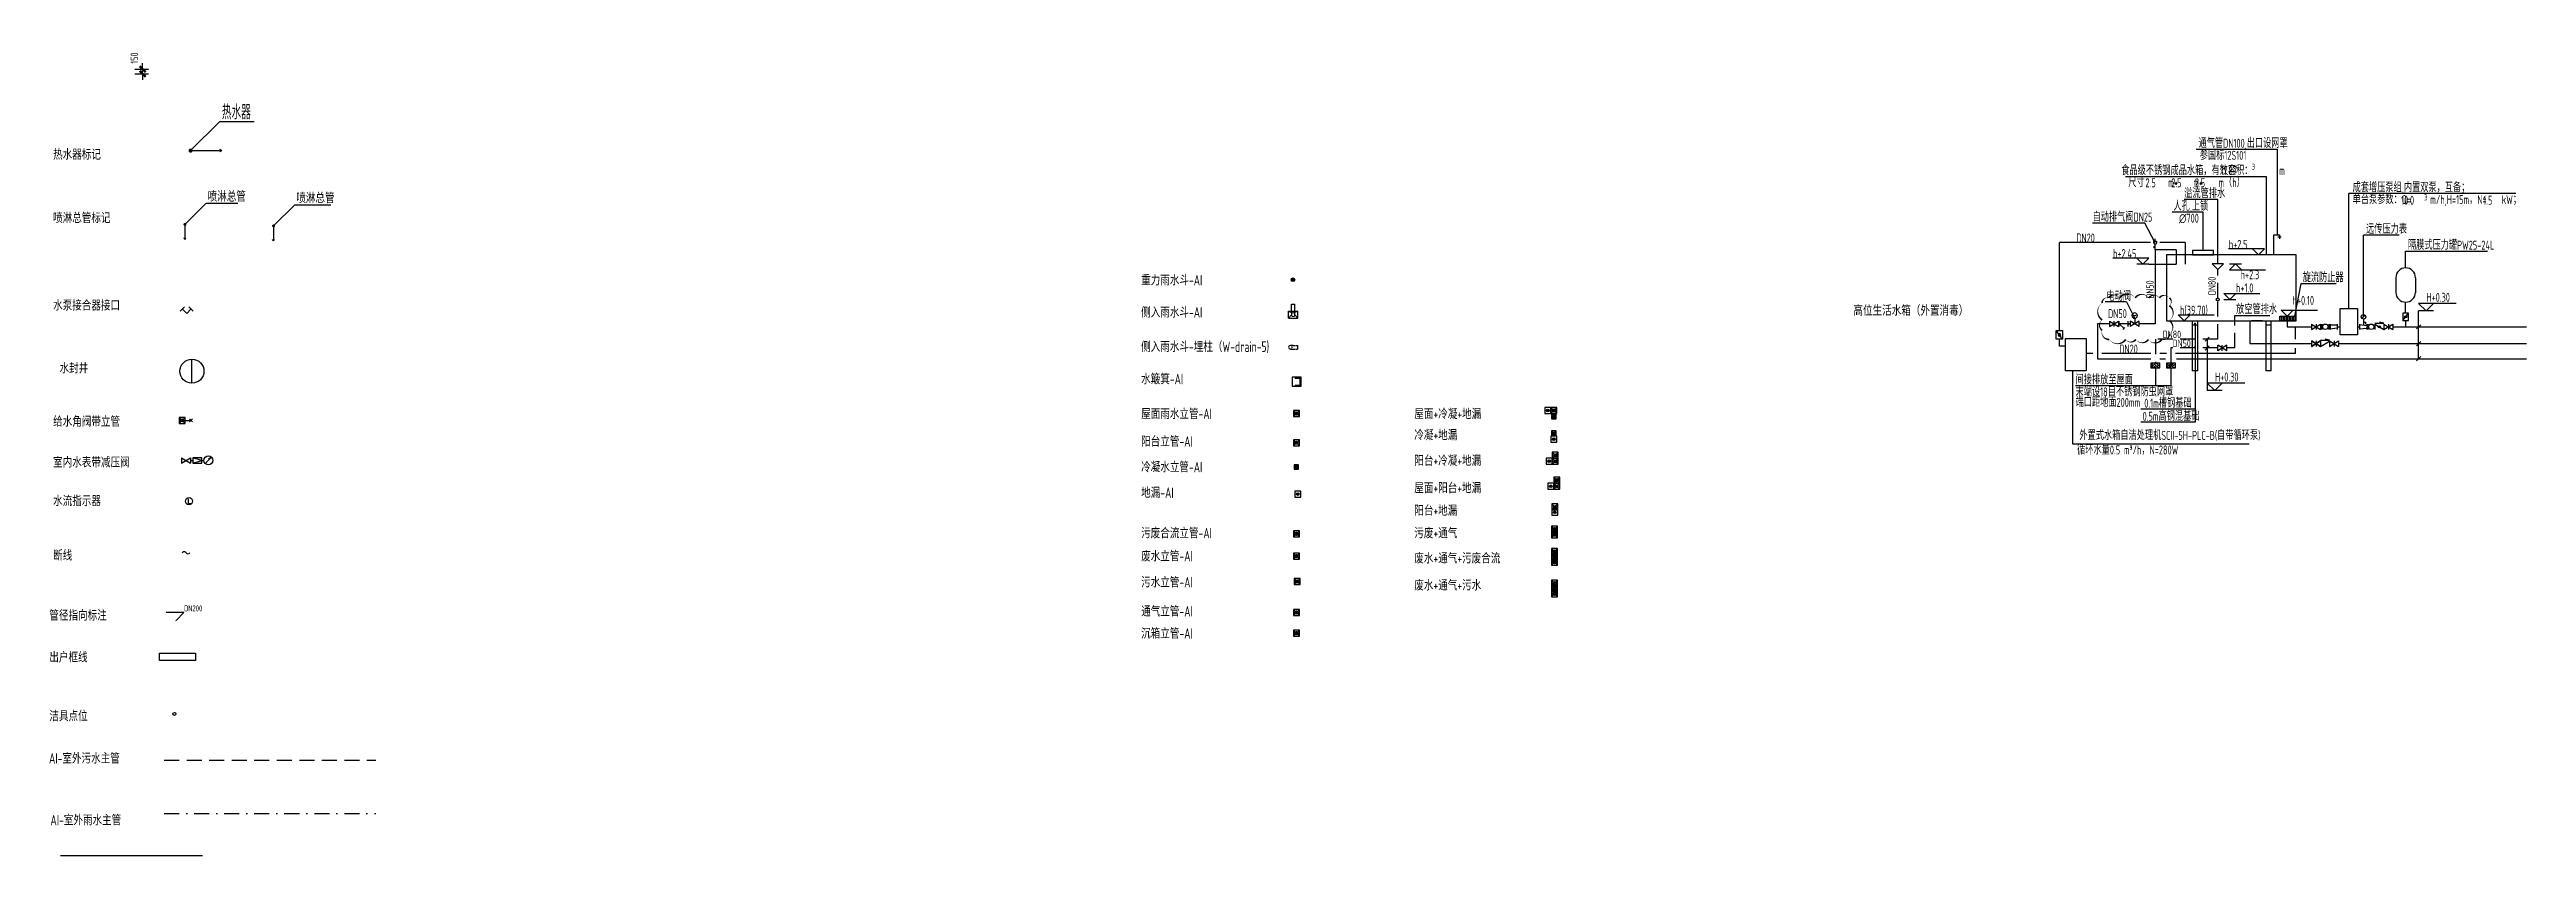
# Model space of a CAD drawing. Extents: x -84241 to 2571207, y -257021 to 1687411.
# Drawn here: x 67818 to 150297, y -115756 to -88920 of the extents above; entities that cross this region are included whole.
import ezdxf
from ezdxf import colors
from ezdxf.entities.mleader import LeaderData, LeaderLine
from ezdxf.enums import TextEntityAlignment as Align
from ezdxf.math import Vec2, Vec3

# ---------------------------------------------------------------- set-up
doc = ezdxf.new("R2010")
doc.units = 0
doc.header["$LTSCALE"] = 1000
for name, pattern in [('DASH', [0.35, 0.25, -0.1]), ('DASHDOT', [1, 0.5, -0.25, 0, -0.25]), ('DASHED', [0.75, 0.5, -0.25])]:
    doc.linetypes.add(name, pattern=pattern)
doc.layers.get('0').update_dxf_attribs({"linetype": 'CONTINUOUS'})
doc.layers.get('Defpoints').update_dxf_attribs({"linetype": 'CONTINUOUS'})
for name, color, linetype in [('AI-出户框线', 2, 'CONTINUOUS'), ('AI-室外污水主管', 4, 'DASHED'), ('AI-室外雨水主管', 6, 'DASHDOT'), ('W-DRAI-DOME-PIPE', 4, 'DASHED'), ('W-DRAI-EQPM', 50, 'CONTINUOUS'), ('W-DRAI-NOTE', 50, 'CONTINUOUS'), ('W-FRPT-HYDT-EQPM', 60, 'CONTINUOUS'), ('W-FRPT-HYDT-PIPE-AI', 1, 'CONTINUOUS'), ('W-FRPT-NOTE', 60, 'CONTINUOUS'), ('W-NOTE', 40, 'CONTINUOUS'), ('W-RAIN-EQPM', 60, 'CONTINUOUS'), ('W-RAIN-NOTE', 60, 'CONTINUOUS'), ('W-WSUP-COOL-PIPE', 3, 'CONTINUOUS'), ('W-WSUP-DIMS', 41, 'CONTINUOUS'), ('W-WSUP-EQPM', 40, 'CONTINUOUS'), ('W-WSUP-NOTE', 40, 'CONTINUOUS')]:
    doc.layers.add(name, color=color, linetype=linetype)
doc.layers.add('W-辅助', color=253, linetype='CONTINUOUS', plot=False)
doc.layers.add('W-辅助-管径', color=40, linetype='CONTINUOUS', plot=False)
doc.styles.add('TH-STYLE1', font='STFANGSO.TTF', dxfattribs={"width": 0.8})
doc.styles.add('TH-STYLE3', font='tssdeng.shx', dxfattribs={"width": 0.7, "bigfont": 'tssdchn.shx'})
doc.dimstyles.new('TH-DIM100-W', dxfattribs={"dimscale": 100, "dimtxt": 2.5, "dimasz": 2, "dimexe": 2, "dimexo": 3, "dimgap": 1.5, "dimtad": 1, "dimdec": 0, "dimdsep": 46, "dimtxsty": 'TH-STYLE3', "dimblk1": 'ARCHTICK', "dimblk2": 'ARCHTICK', "dimsah": 1, "dimcen": -6, "dimclrd": 256, "dimclre": 256, "dimclrt": 256, "dimazin": 0, "dimtfac": 1, "dimtdec": 0, "dimtix": 1, "dimtmove": 2, "dimatfit": 0, "dimfxl": 2, "dimtolj": 1, "dimtzin": 0, "dimlwd": -1, "dimlwe": -1, "dimarcsym": 0})

msp = doc.modelspace()

# ---------------------------------------------------------------- texts
at = {"layer": 'AI-室外污水主管', "style": 'TH-STYLE3', "width": 0.7}
msp.add_text('AI-室外污水主管', height=350, dxfattribs=at).set_placement((67801.7523, -112696.4839))
at = {"layer": 'AI-室外雨水主管', "style": 'TH-STYLE3', "width": 0.7}
msp.add_text('AI-室外雨水主管', height=350, dxfattribs=at).set_placement((67848.5208, -114752.8854))
at = {"layer": 'W-NOTE', "style": 'TH-STYLE3', "width": 0.7}
for s, p in [('热水器标记', (67937.6185, -92588.4245)), ('喷淋总管标记', (67937.6185, -94700.7881)), ('重力雨水斗-AI', (104167.7946, -96775.0753)), ('水泵接合器接口', (67937.6185, -97611.5151)), ('侧入雨水斗-AI', (104167.7946, -97845.7855)), ('高位生活水箱（外置消毒）', (127887.4303, -97784.1532)), ('侧入雨水斗-埋柱（W-drain-5)', (104167.7946, -98990.0264)), ('水封井', (68150.5133, -99705.118)), ('水簸箕-AI', (104167.7946, -100066.2705)), ('给水角阀带立管', (67937.6185, -101481.9096)), ('屋面雨水立管-AI', (104167.7946, -101225.4766)), ('屋面+冷凝+地漏', (113262.7307, -101227.7645)), ('阳台立管-AI', (104167.7946, -102144.3629)), ('冷凝+地漏', (113262.7307, -101930.513)), ('室内水表带减压阀', (67937.6185, -102837.9467)), ('冷凝水立管-AI', (104167.7946, -102998.1923)), ('阳台+冷凝+地漏', (113262.7307, -102783.0264)), ('水流指示器', (67937.6185, -104124.1013)), ('地漏-AI', (104167.7946, -103851.6965)), ('屋面+阳台+地漏', (113262.7307, -103693.1425)), ('阳台+地漏', (113262.7307, -104446.6056)), ('断线', (67937.6185, -105936.7963)), ('污废合流立管-AI', (104167.7946, -105196.8073)), ('污废+通气', (113262.7307, -105196.8073)), ('废水立管-AI', (104167.7946, -105965.4403)), ('废水+通气+污废合流', (113262.7307, -106033.9684)), ('污水立管-AI', (104167.7946, -106832.7035)), ('废水+通气+污水', (113262.7307, -106933.806)), ('管径指向标注', (67812.3447, -107934.8231)), ('通气立管-AI', (104167.7946, -107800.9787)), ('沉箱立管-AI', (104167.7946, -108537.2452)), ('出户框线', (67812.3447, -109331.0346)), ('洁具点位', (67812.3447, -111285.7965))]:
    msp.add_text(s, height=350, dxfattribs=at).set_placement(p)

# ---------------------------------------------------------------- blocks, each defined once
blk = doc.blocks.new('_ArchTick')
at = {"color": 0, "linetype": 'ByBlock', "const_width": 0.4}
blk.add_lwpolyline([(-0.5, -0.5), (0.5, 0.5)], dxfattribs=at)
blk = doc.blocks.new('*D433')
at = {"layer": 'Defpoints', "color": 0, "transparency": 16777216}
for p in [(70354, -89574), (70354, -89724), (70919, -89574)]:
    blk.add_point(p, dxfattribs=at)
at = {"layer": 'W-RAIN-NOTE', "transparency": 16777216}
for p, q in [((70654, -89574), (71119, -89574)), ((70654, -89724), (71119, -89724)), ((70919, -89574), (70919, -89374)), ((70919, -89724), (70919, -89574)), ((70919, -89724), (70919, -89924))]:
    blk.add_line(p, q, dxfattribs=at)
at = {"layer": 'W-RAIN-NOTE', "transparency": 16777216, "xscale": 200, "yscale": 200, "zscale": 200}
for p, rotation in [((70919, -89574), 270), ((70919, -89724), 90)]:
    blk.add_blockref('_ArchTick', p, dxfattribs=dict(at, rotation=rotation))
at = {"layer": 'W-RAIN-NOTE', "transparency": 16777216, "insert": (70644, -89204), "char_height": 250, "attachment_point": 5, "rotation": 90, "style": 'TH-STYLE3'}
blk.add_mtext('\\A1;150', dxfattribs=at)
blk = doc.blocks.new('*U559')
at = {"layer": 'W-辅助'}
h = blk.add_hatch(color=256, dxfattribs=at)
h.dxf.hatch_style = 1
h.paths.add_polyline_path([(-2172, -672), (-2207, -707), (-2207, -757, 0.414214), (-2157, -707, 0.198912)], flags=17)
h.paths.add_polyline_path([(-2172, -672, 0.668179), (-2257, -707, 1), (-2157, -707, 0.198912)])
h = blk.add_hatch(color=256, dxfattribs=at)
h.dxf.hatch_style = 1
h.paths.add_polyline_path([(-2172, -672), (-2207, -707), (-2207, -757, 0.414214), (-2157, -707, 0.198912)])
h = blk.add_hatch(color=256, dxfattribs=at)
h.dxf.hatch_style = 1
h.paths.add_polyline_path([(778, -722), (743, -757), (743, -807, 0.414214), (793, -757, 0.198912)], flags=17)
h.paths.add_polyline_path([(778, -722, 0.668179), (693, -757, 1), (793, -757, 0.198912)])
h = blk.add_hatch(color=256, dxfattribs=at)
h.dxf.hatch_style = 1
h.paths.add_polyline_path([(778, -722), (743, -757), (743, -807, 0.414214), (793, -757, 0.198912)])
for p, q in [((-1500, 0), (-2207, -707)), ((-1500, 0), (-450, 0)), ((-2207, -707), (-2207, -1207)), ((1450, -50), (743, -757)), ((743, -757), (743, -1257)), ((1450, -50), (2650, -50)), ((-2207, -1207), (-2237, -1155)), ((-2207, -1207), (-2177, -1155)), ((743, -1257), (713, -1205)), ((743, -1257), (773, -1205))]:
    blk.add_line(p, q, dxfattribs=at)
at = {"layer": 'W-辅助', "style": 'TH-STYLE3', "width": 0.7}
for p in [(-1450, 50), (1500, 0)]:
    blk.add_text('喷淋总管', height=350, dxfattribs=at).set_placement(p)
blk = doc.blocks.new('水泵接合器接口')
for p, q in [((-71, 212), (-212, 71)), ((0, 0), (-141, 141)), ((0, 0), (141, 141)), ((71, 212), (212, 71))]:
    blk.add_line(p, q)
blk = doc.blocks.new('水流指示器')
for p, q in [((-29, 82), (-29, -78)), ((-29, -78), (67, -78))]:
    blk.add_line(p, q)
blk.add_circle((0, 0), 120)
blk = doc.blocks.new('*U387')
at = {"layer": 'W-WSUP-COOL-PIPE'}
blk.add_line((0, 0), (250, 0), dxfattribs=at)
at = {"layer": 'W-WSUP-EQPM'}
for p, q in [((303, -53), (197, 53)), ((303, 53), (197, -53))]:
    blk.add_line(p, q, dxfattribs=at)
blk = doc.blocks.new('*U408')
blk.add_circle((0, 0), 50)
at = {"layer": 'Defpoints', "color": 8}
for p, q in [((-100, 100), (100, -100)), ((100, 100), (-100, -100))]:
    blk.add_line(p, q, dxfattribs=at)
blk.add_lwpolyline([(-100, -100), (100, -100), (100, 100), (-100, 100)], close=True, dxfattribs=at)
for centre in [(-80, 80), (-80, -80)]:
    blk.add_circle(centre, 3.43, dxfattribs=at)
blk = doc.blocks.new('给水角阀带立管')
at = {"layer": 'W-WSUP-EQPM'}
for name, p in [('*U408', (0, 0)), ('*U387', (50, 0))]:
    blk.add_blockref(name, p, dxfattribs=at)
blk = doc.blocks.new('*U571')
at = {"layer": 'W-辅助'}
h = blk.add_hatch(color=256, dxfattribs=at)
h.dxf.hatch_style = 1
h.paths.add_polyline_path([(-2157, -707, 0.198912), (-2172, -672), (-2207, -707), (-2207, -757, 0.414214)], flags=17)
h.paths.add_polyline_path([(-2257, -707, 1), (-2157, -707, 1)])
h = blk.add_hatch(color=256, dxfattribs=at)
h.dxf.hatch_style = 1
h.paths.add_polyline_path([(-2157, -707, 0.198912), (-2172, -672), (-2207, -707), (-2207, -757, 0.414214)])
for p, q in [((-1500, 0), (-2207, -707)), ((-1500, 0), (-672, 0)), ((-2207, -707), (-1450, -707)), ((-1450, -707), (-1502, -677)), ((-1450, -707), (-1502, -737))]:
    blk.add_line(p, q, dxfattribs=at)
at = {"layer": 'W-辅助', "style": 'TH-STYLE3', "width": 0.7}
blk.add_text('热水器', height=350, dxfattribs=at).set_placement((-1450, 50))
blk = doc.blocks.new('断线')
for centre, start, end in [((-31, -21), 34.253, 147.6552), ((31, 21), 214.253, 327.6552)]:
    blk.add_arc(centre, 38.1, start, end)
blk = doc.blocks.new('水封井')
at = {"layer": 'W-DRAI-EQPM'}
blk.add_circle((0, 0), 400, dxfattribs=at)
at = {"layer": 'W-DRAI-NOTE'}
blk.add_line((0, -400), (0, 400), dxfattribs=at)
blk = doc.blocks.new('*U583')
blk.add_circle((0, 0), 50)
at = {"layer": 'Defpoints', "color": 8}
for p, q in [((-100, 100), (100, -100)), ((100, 100), (-100, -100))]:
    blk.add_line(p, q, dxfattribs=at)
blk.add_lwpolyline([(-100, -100), (100, -100), (100, 100), (-100, 100)], close=True, dxfattribs=at)
for centre in [(-80, 80), (-80, -80)]:
    blk.add_circle(centre, 3.43, dxfattribs=at)
at = {"layer": 'W-辅助', "color": 1}
for radius in [55, 38.5]:
    blk.add_circle((0, 0), radius, dxfattribs=at)
blk = doc.blocks.new('*U584')
blk.add_circle((0, 0), 50)
at = {"layer": 'Defpoints', "color": 8}
for p, q in [((-100, 100), (100, -100)), ((100, 100), (-100, -100))]:
    blk.add_line(p, q, dxfattribs=at)
blk.add_lwpolyline([(-100, -100), (100, -100), (100, 100), (-100, 100)], close=True, dxfattribs=at)
for centre in [(-80, 80), (-80, -80)]:
    blk.add_circle(centre, 3.43, dxfattribs=at)
at = {"layer": 'W-辅助', "color": 1}
for p, q in [((-37.5, 0), (37.5, 0)), ((0, -37.5), (0, 37.5))]:
    blk.add_line(p, q, dxfattribs=at)
blk.add_circle((0, 0), 37.5, dxfattribs=at)
blk = doc.blocks.new('*U585')
blk.add_circle((0, 0), 50)
at = {"layer": 'Defpoints', "color": 8}
for p, q in [((75, -75), (-75, 75)), ((-75, -75), (75, 75))]:
    blk.add_line(p, q, dxfattribs=at)
blk.add_lwpolyline([(-75, -75), (75, -75), (75, 75), (-75, 75)], close=True, dxfattribs=at)
for centre in [(-55, 55), (-55, -55)]:
    blk.add_circle(centre, 3.43, dxfattribs=at)
at = {"layer": 'W-辅助', "color": 1}
for p, q in [((-25, 0), (25, 0)), ((18, -18), (-18, 18)), ((-18, -18), (18, 18)), ((0, -25), (0, 25))]:
    blk.add_line(p, q, dxfattribs=at)
blk.add_circle((0, 0), 25, dxfattribs=at)
blk = doc.blocks.new('*U592')
blk.add_circle((0, 0), 50)
at = {"layer": 'Defpoints', "color": 8}
for p, q in [((-100, 100), (100, -100)), ((100, 100), (-100, -100))]:
    blk.add_line(p, q, dxfattribs=at)
blk.add_lwpolyline([(-100, -100), (100, -100), (100, 100), (-100, 100)], close=True, dxfattribs=at)
for centre in [(-80, 80), (-80, -80)]:
    blk.add_circle(centre, 3.43, dxfattribs=at)
at = {"layer": 'W-辅助', "color": 4}
blk.add_circle((0, 0), 55, dxfattribs=at)
blk = doc.blocks.new('*U591')
blk.add_circle((0, 0), 50)
at = {"layer": 'Defpoints', "color": 8}
for p, q in [((-100, 100), (100, -100)), ((100, 100), (-100, -100))]:
    blk.add_line(p, q, dxfattribs=at)
blk.add_lwpolyline([(-100, -100), (100, -100), (100, 100), (-100, 100)], close=True, dxfattribs=at)
for centre in [(-80, 80), (-80, -80)]:
    blk.add_circle(centre, 3.43, dxfattribs=at)
at = {"layer": 'W-辅助', "color": 5}
blk.add_circle((0, 0), 55, dxfattribs=at)
blk = doc.blocks.new('*U594')
blk.add_circle((0, 0), 50)
at = {"layer": 'Defpoints', "color": 8}
for p, q in [((-100, 100), (100, -100)), ((100, 100), (-100, -100))]:
    blk.add_line(p, q, dxfattribs=at)
blk.add_lwpolyline([(-100, -100), (100, -100), (100, 100), (-100, 100)], close=True, dxfattribs=at)
for centre in [(-80, 80), (-80, -80)]:
    blk.add_circle(centre, 3.43, dxfattribs=at)
at = {"layer": 'W-辅助', "color": 6}
blk.add_circle((0, 0), 55, dxfattribs=at)
blk = doc.blocks.new('*U609')
at = {"layer": 'Defpoints', "color": 8}
blk.add_lwpolyline([(-100, -100), (100, -100), (100, 100), (-100, 100)], close=True, dxfattribs=at)
at = {"layer": 'W-辅助', "color": 1}
for p, q in [((-22, -39), (-22, 39)), ((0, -45), (0, 45)), ((22, -39), (22, 39))]:
    blk.add_line(p, q, dxfattribs=at)
blk.add_circle((0, 0), 45, dxfattribs=at)
blk = doc.blocks.new('*U601')
for p, q in [((-200, 0), (-200, -40)), ((-200, -260), (-200, -300))]:
    blk.add_line(p, q)
for points in [[(-300, 0), (-300, -300), (0, -300), (0, 0), (-300, 0)], [(-200, -260), (-40, -260), (-40, -40), (-200, -40)]]:
    blk.add_lwpolyline(points)
at = {"layer": 'W-辅助'}
for p, q in [((-200, 0), (-200, -40)), ((-200, -260), (-200, -300))]:
    blk.add_line(p, q, dxfattribs=at)
for points in [[(-300, 0), (-300, -300), (0, -300), (0, 0), (-300, 0)], [(-200, -260), (-40, -260), (-40, -40), (-200, -40)]]:
    blk.add_lwpolyline(points, dxfattribs=at)
blk = doc.blocks.new('重力雨水斗-AI')
for p, q in [((-60, 0), (60, 0)), ((-52, 30), (52, 30)), ((-30, 52), (-30, -52)), ((0, 60), (0, -60)), ((30, 52), (30, -52)), ((-52, -30), (52, -30))]:
    blk.add_line(p, q)
blk.add_circle((0, 0), 60)
at = {"layer": 'W-辅助'}
for p, q in [((-60, 0), (60, 0)), ((-52, 30), (52, 30)), ((-30, 52), (-30, -52)), ((0, 60), (0, -60)), ((30, 52), (30, -52)), ((-52, -30), (52, -30))]:
    blk.add_line(p, q, dxfattribs=at)
blk.add_circle((0, 0), 60, dxfattribs=at)
blk = doc.blocks.new('侧入雨水斗-AI')
for p, q in [((-160, 126), (160, 126)), ((-160, 126), (-60, 72)), ((-160, -114), (-160, 126)), ((-160, -114), (-60, 0)), ((-60, 351), (60, 351)), ((-60, 126), (-60, 351)), ((60, 126), (60, 351)), ((160, 126), (60, 72)), ((160, -114), (60, 0)), ((160, -114), (160, 126)), ((-160, -114), (160, -114))]:
    blk.add_line(p, q)
blk.add_lwpolyline([(-60, 126), (-60, 0, 1), (60, 0), (60, 126)], format="xyb")
for start, end in [(144.74604, 180), (71.71673, 112.28525), (0, 42.68069)]:
    blk.add_arc((0, 0), 60, start, end)
at = {"layer": 'W-辅助'}
for p, q in [((-160, 126), (160, 126)), ((-160, 126), (-60, 72)), ((-160, -114), (-160, 126)), ((-60, 351), (60, 351)), ((-60, 126), (-60, 351)), ((60, 126), (60, 351)), ((160, 126), (60, 72)), ((160, -114), (160, 126)), ((-160, -114), (-60, 0)), ((-160, -114), (160, -114)), ((160, -114), (60, 0))]:
    blk.add_line(p, q, dxfattribs=at)
blk.add_lwpolyline([(-60, 126), (-60, 0, 1), (60, 0), (60, 126)], format="xyb", dxfattribs=at)
for start, end in [(144.74604, 180), (71.71673, 112.28525), (0, 42.68069)]:
    blk.add_arc((0, 0), 60, start, end, dxfattribs=at)
blk = doc.blocks.new('侧入雨水斗-埋柱-AI')
at = {"linetype": 'DASH', "ltscale": 0.3}
for p, q in [((90, 60), (240, 60)), ((90, -60), (240, -60))]:
    blk.add_line(p, q, dxfattribs=at)
blk.add_line((240, 60), (240, -60))
blk.add_lwpolyline([(90, 60), (0, 60, 1), (0, -60), (90, -60)], format="xyb")
for start, end in [(54.74604, 90), (341.71673, 22.28525), (270, 312.68069)]:
    blk.add_arc((0, 0), 60, start, end)
at = {"layer": 'W-辅助', "linetype": 'DASH', "ltscale": 0.3}
for p, q in [((90, 60), (240, 60)), ((90, -60), (240, -60))]:
    blk.add_line(p, q, dxfattribs=at)
at = {"layer": 'W-辅助'}
blk.add_line((240, 60), (240, -60), dxfattribs=at)
blk.add_lwpolyline([(90, 60), (0, 60, 1), (0, -60), (90, -60)], format="xyb", dxfattribs=at)
for start, end in [(54.74604, 90), (341.71673, 22.28525), (270, 312.68069)]:
    blk.add_arc((0, 0), 60, start, end, dxfattribs=at)
blk = doc.blocks.new('*U588')
blk.add_circle((0, 0), 50)
at = {"layer": 'Defpoints', "color": 8}
for p, q in [((-100, 100), (100, -100)), ((100, 100), (-100, -100))]:
    blk.add_line(p, q, dxfattribs=at)
blk.add_lwpolyline([(-100, -100), (100, -100), (100, 100), (-100, 100)], close=True, dxfattribs=at)
for centre in [(-80, 80), (-80, -80)]:
    blk.add_circle(centre, 3.43, dxfattribs=at)
at = {"layer": 'W-辅助', "color": 1}
for p, q in [((-37.5, 0), (37.5, 0)), ((0, -37.5), (0, 37.5))]:
    blk.add_line(p, q, dxfattribs=at)
blk.add_circle((0, 0), 37.5, dxfattribs=at)
blk = doc.blocks.new('*U589')
blk.add_circle((0, 0), 50)
at = {"layer": 'Defpoints', "color": 8}
for p, q in [((-100, 100), (100, -100)), ((100, 100), (-100, -100))]:
    blk.add_line(p, q, dxfattribs=at)
blk.add_lwpolyline([(-100, -100), (100, -100), (100, 100), (-100, 100)], close=True, dxfattribs=at)
for centre in [(-80, 80), (-80, -80)]:
    blk.add_circle(centre, 3.43, dxfattribs=at)
at = {"layer": 'W-辅助', "color": 1}
for p, q in [((-25, 0), (25, 0)), ((18, -18), (-18, 18)), ((-18, -18), (18, 18)), ((0, -25), (0, 25))]:
    blk.add_line(p, q, dxfattribs=at)
blk.add_circle((0, 0), 25, dxfattribs=at)
blk = doc.blocks.new('*U608')
at = {"layer": 'Defpoints', "color": 8}
blk.add_lwpolyline([(-100, -100), (100, -100), (100, 100), (-100, 100)], close=True, dxfattribs=at)
at = {"layer": 'W-辅助', "color": 1}
for p, q in [((-22, -39), (-22, 39)), ((0, -45), (0, 45)), ((22, -39), (22, 39))]:
    blk.add_line(p, q, dxfattribs=at)
blk.add_circle((0, 0), 45, dxfattribs=at)
blk = doc.blocks.new('*U617')
for name, p in [('*U608', (100, 100)), ('*U588', (300, 300)), ('*U589', (300, 100))]:
    blk.add_blockref(name, p)
blk = doc.blocks.new('*U590')
blk.add_circle((0, 0), 50)
at = {"layer": 'Defpoints', "color": 8}
for p, q in [((-100, 100), (100, -100)), ((100, 100), (-100, -100))]:
    blk.add_line(p, q, dxfattribs=at)
blk.add_lwpolyline([(-100, -100), (100, -100), (100, 100), (-100, 100)], close=True, dxfattribs=at)
for centre in [(-80, 80), (-80, -80)]:
    blk.add_circle(centre, 3.43, dxfattribs=at)
at = {"layer": 'W-辅助', "color": 1}
for radius in [55, 38.5]:
    blk.add_circle((0, 0), radius, dxfattribs=at)
blk = doc.blocks.new('*U618')
for name, p in [('*U608', (100, 100)), ('*U590', (300, 300)), ('*U588', (300, 100))]:
    blk.add_blockref(name, p)
blk = doc.blocks.new('*U619')
for name, p in [('*U588', (100, 250)), ('*U608', (100, 70))]:
    blk.add_blockref(name, p)
blk = doc.blocks.new('*U595')
blk.add_circle((0, 0), 50)
at = {"layer": 'Defpoints', "color": 8}
for p, q in [((-100, 100), (100, -100)), ((100, 100), (-100, -100))]:
    blk.add_line(p, q, dxfattribs=at)
blk.add_lwpolyline([(-100, -100), (100, -100), (100, 100), (-100, 100)], close=True, dxfattribs=at)
for centre in [(-80, 80), (-80, -80)]:
    blk.add_circle(centre, 3.43, dxfattribs=at)
at = {"layer": 'W-辅助', "color": 5}
blk.add_circle((0, 0), 55, dxfattribs=at)
blk = doc.blocks.new('*U603')
blk.add_circle((0, 0), 50)
at = {"layer": 'Defpoints', "color": 8}
for p, q in [((-100, 100), (100, -100)), ((100, 100), (-100, -100))]:
    blk.add_line(p, q, dxfattribs=at)
blk.add_lwpolyline([(-100, -100), (100, -100), (100, 100), (-100, 100)], close=True, dxfattribs=at)
for centre in [(-80, 80), (-80, -80)]:
    blk.add_circle(centre, 3.43, dxfattribs=at)
at = {"layer": 'W-辅助', "color": 2}
blk.add_circle((0, 0), 55, dxfattribs=at)
blk = doc.blocks.new('*U620')
for name, p in [('*U603', (100, -100)), ('*U595', (100, -280))]:
    blk.add_blockref(name, p)
blk = doc.blocks.new('*U593')
blk.add_circle((0, 0), 50)
at = {"layer": 'Defpoints', "color": 8}
for p, q in [((-100, 100), (100, -100)), ((100, 100), (-100, -100))]:
    blk.add_line(p, q, dxfattribs=at)
blk.add_lwpolyline([(-100, -100), (100, -100), (100, 100), (-100, 100)], close=True, dxfattribs=at)
for centre in [(-80, 80), (-80, -80)]:
    blk.add_circle(centre, 3.43, dxfattribs=at)
at = {"layer": 'W-辅助', "color": 4}
blk.add_circle((0, 0), 55, dxfattribs=at)
blk = doc.blocks.new('*U621')
for name, p in [('*U593', (100, 460)), ('*U595', (100, 280)), ('*U603', (100, 100))]:
    blk.add_blockref(name, p)
blk = doc.blocks.new('*U586')
blk.add_circle((0, 0), 50)
at = {"layer": 'Defpoints', "color": 8}
for p, q in [((-100, 100), (100, -100)), ((100, 100), (-100, -100))]:
    blk.add_line(p, q, dxfattribs=at)
blk.add_lwpolyline([(-100, -100), (100, -100), (100, 100), (-100, 100)], close=True, dxfattribs=at)
for centre in [(-80, 80), (-80, -80)]:
    blk.add_circle(centre, 3.43, dxfattribs=at)
at = {"layer": 'W-辅助', "color": 1}
for radius in [55, 38.5]:
    blk.add_circle((0, 0), radius, dxfattribs=at)
blk = doc.blocks.new('*U587')
blk.add_circle((0, 0), 50)
at = {"layer": 'Defpoints', "color": 8}
for p, q in [((75, -75), (-75, 75)), ((-75, -75), (75, 75))]:
    blk.add_line(p, q, dxfattribs=at)
blk.add_lwpolyline([(-75, -75), (75, -75), (75, 75), (-75, 75)], close=True, dxfattribs=at)
for centre in [(-55, 55), (-55, -55)]:
    blk.add_circle(centre, 3.43, dxfattribs=at)
at = {"layer": 'W-辅助', "color": 1}
for p, q in [((-25, 0), (25, 0)), ((18, -18), (-18, 18)), ((-18, -18), (18, 18)), ((0, -25), (0, 25))]:
    blk.add_line(p, q, dxfattribs=at)
blk.add_circle((0, 0), 25, dxfattribs=at)
blk = doc.blocks.new('*U615')
for name, p in [('*U608', (100, -100)), ('*U586', (300, -100)), ('*U587', (300, -300))]:
    blk.add_blockref(name, p)
blk = doc.blocks.new('*U616')
for name, p in [('*U587', (180, 10)), ('*U608', (180, -190))]:
    blk.add_blockref(name, p)
blk = doc.blocks.new('*U611')
blk.add_circle((0, 0), 50)
at = {"layer": 'Defpoints', "color": 8}
for p, q in [((-100, 100), (100, -100)), ((100, 100), (-100, -100))]:
    blk.add_line(p, q, dxfattribs=at)
blk.add_lwpolyline([(-100, -100), (100, -100), (100, 100), (-100, 100)], close=True, dxfattribs=at)
for centre in [(-80, 80), (-80, -80)]:
    blk.add_circle(centre, 3.43, dxfattribs=at)
at = {"layer": 'W-辅助', "color": 50}
blk.add_circle((0, 0), 55, dxfattribs=at)
blk = doc.blocks.new('*U622')
for name, p in [('*U592', (100, -100)), ('*U591', (100, -280)), ('*U611', (100, -460))]:
    blk.add_blockref(name, p)
blk = doc.blocks.new('减压阀')
for p, q in [((300, 0), (0, 90)), ((0, -90), (300, 0))]:
    blk.add_line(p, q)
blk.add_lwpolyline([(300, 90), (0, 90), (0, -90), (300, -90)], close=True)
blk = doc.blocks.new('室内水表带减压阀')
at = {"layer": 'W-WSUP-COOL-PIPE'}
for p, q in [((300, 0), (375, 0)), ((675, 0), (750, 0))]:
    blk.add_line(p, q, dxfattribs=at)
at = {"layer": 'W-WSUP-EQPM'}
for p, q in [((0, 90), (0, -90)), ((0, 90), (300, -90)), ((0, -90), (300, 90)), ((300, 90), (300, -90)), ((1006, 106), (794, -106)), ((1006, 106), (897, 41))]:
    blk.add_line(p, q, dxfattribs=at)
blk.add_circle((900, 0), 150, dxfattribs=at)
blk.add_blockref('减压阀', (375, 0), dxfattribs=at)
blk = doc.blocks.new('蝶阀')
h = blk.add_hatch(color=256)
h.paths.add_polyline_path([(151, -19, 0.135933), (156, 0, 0.760667), (89, 19)])
h.paths.add_polyline_path([(89, 19, 0.135933), (84, 0, 0.760667), (151, -19)])
blk.add_line((0, 90), (240, -90))
blk.add_lwpolyline([(0, -90), (240, -90), (240, 90), (0, 90)], close=True)
blk.add_circle((120, 0), 36)
blk = doc.blocks.new('压力表')
for p, q in [((53, 328), (-53, 222)), ((53, 328), (-2, 295)), ((0, 200), (0, 0)), ((0, 100), (60, 100)), ((60, 100), (60, 30))]:
    blk.add_line(p, q)
blk.add_circle((0, 275), 75)
blk = doc.blocks.new('自动排气阀系统')
at = {"layer": 'W-WSUP-COOL-PIPE'}
for p, q in [((0, 563), (0, 732)), ((0, 0), (0, 373))]:
    blk.add_line(p, q, dxfattribs=at)
at = {"layer": 'W-WSUP-EQPM'}
for p, q in [((-100, 237), (-100, 137)), ((0, 187), (-100, 187)), ((-92, 456), (-92, 563)), ((-92, 563), (92, 563)), ((92, 563), (92, 456))]:
    blk.add_line(p, q, dxfattribs=at)
at = {"layer": 'W-WSUP-EQPM', "const_width": 33.8}
blk.add_lwpolyline([(-12, 175, -1), (12, 199, -1)], format="xyb", close=True, dxfattribs=at)
at = {"layer": 'W-WSUP-EQPM'}
blk.add_arc((0, 466), 92.5, 186.0401, 353.9599, dxfattribs=at)
blk = doc.blocks.new('闸阀')
for p, q in [((0, 90), (0, -90)), ((0, 90), (300, -90)), ((0, -90), (300, 90)), ((150, 90), (150, -90)), ((300, 90), (300, -90))]:
    blk.add_line(p, q)
blk = doc.blocks.new('*U628')
for p, q in [((0, 90), (0, -90)), ((0, 90), (300, -90)), ((0, -90), (300, 90)), ((150, 90), (150, -90)), ((300, 90), (300, -90)), ((336, 90), (336, -90)), ((576, 90), (576, -90)), ((612, 90), (612, -90)), ((612, 66), (852, 66)), ((852, 90), (852, -90)), ((612, -72), (852, -30))]:
    blk.add_line(p, q)
blk.add_circle((456, 0), 90)
blk = doc.blocks.new('电动阀')
for p, q in [((0, 90), (300, -90)), ((0, 90), (0, 90)), ((0, -90), (300, 90)), ((0, -90), (0, 90)), ((150, 180), (150, 0)), ((300, 90), (300, -90))]:
    blk.add_line(p, q)
blk.add_circle((150, 270), 90)
at = {"layer": 'Defpoints'}
blk.add_lwpolyline([(-1003, 860, 0, 60, -0.520567), (-672, 860, 0, 60, -0.520567), (-320, 860, 0, 60, -0.520567), (134, 860, 0, 60, -0.520567), (651, 860, 0, 60, -0.520567), (1022, 860, 0, 60, -0.520567), (1234, 691, 0, 60, -0.520567), (1234, 124, 0, 60, -0.520567), (1234, -216, 0, 60, -0.520567), (994, -523, 0, 60, -0.520567), (448, -523, 0, 60, -0.520567), (114, -523, 0, 60, -0.520567), (-307, -523, 0, 60, -0.520567), (-752, -523, 0, 60, -0.520567), (-1003, -345, 0, 60, -0.520567), (-1003, 106, 0, 60, -0.520567), (-1003, 602, 0, 60, -0.520567)], format="xyseb", close=True, dxfattribs=at)
at = {"xscale": 0.7199999999720604, "yscale": 0.7199999999720604, "zscale": 0.7199999999720604}
blk.add_blockref('断线', (150, 270), dxfattribs=at)
blk = doc.blocks.new('A$C42A67750')
at = {"layer": 'W-WSUP-EQPM'}
h = blk.add_hatch(dxfattribs=at)
h.set_pattern_fill('AR-HBONE', color=256, scale=0.3, style=0)
h.set_pattern_definition([(45, (-47726.838, -7129.88), (4e-15, 43.10523), [91.44, -30.48]), (135, (-47705.285, -7108.326), (4e-15, 43.10523), [91.44, -30.48])])
h.paths.add_polyline_path([(0, 79), (0, 0), (146, 0), (146, 79)])
h = blk.add_hatch(dxfattribs=at)
h.set_pattern_fill('AR-HBONE', color=256, style=0)
h.set_pattern_definition([(45, (-47726.84, -7129.88), (1e-14, 143.6841), [304.8, -101.6]), (135, (-47655, -7058.04), (1e-14, 143.6841), [304.8, -101.6])])
h.paths.add_polyline_path([(146, 79), (0, 79), (0, 0), (146, 0)])
blk.add_lwpolyline([(0, 79), (146, 79), (146, 0), (0, 0)], close=True, dxfattribs=at)
blk = doc.blocks.new('可曲绕橡胶接头')
for p, q in [((0, 90), (0, -90)), ((240, 90), (240, -90))]:
    blk.add_line(p, q)
blk.add_circle((120, 0), 90)
blk = doc.blocks.new('消声止回阀')
for p, q in [((0, 126), (300, 126)), ((0, 90), (0, -90)), ((0, 90), (300, -90)), ((300, 126), (150, 150)), ((300, 90), (300, -90))]:
    blk.add_line(p, q)
blk.add_circle((150, 0), 36)
blk = doc.blocks.new('屋顶增压设备出管阀门')
at = {"layer": 'W-WSUP-EQPM'}
for p, q in [((782198, -184256), (782198, -184436)), ((782198, -184274), (782438, -184304)), ((782198, -184418), (782438, -184388)), ((782438, -184256), (782438, -184436))]:
    blk.add_line(p, q, dxfattribs=at)
for name, p in [('可曲绕橡胶接头', (782468, -184346)), ('消声止回阀', (782708, -184346)), ('闸阀', (783008, -184346))]:
    blk.add_blockref(name, p, dxfattribs=at)
blk = doc.blocks.new('屋顶增压设备出管阀组')
at = {"layer": 'W-DRAI-DOME-PIPE'}
blk.add_blockref('屋顶增压设备出管阀门', (0, 0), dxfattribs=at)
blk = doc.blocks.new('*U631')
for p, q in [((-200, 200), (200, 200)), ((0, 0), (-200, 200)), ((-200, 0), (200, 0)), ((200, 200), (0, 0)), ((200, 200), (1000, 200))]:
    blk.add_line(p, q)
at = {"style": 'TH-STYLE1', "width": 0.7}
blk.add_attdef('标高', (280, 334), '', height=250, dxfattribs=at)
blk = doc.blocks.new('Y型过滤器')
for p, q in [((0, -90), (0, 90)), ((300, 0), (0, 0)), ((0, 0), (159, -159)), ((300, -90), (300, 90)), ((128, -189), (189, -128))]:
    blk.add_line(p, q)
blk = doc.blocks.new('止回阀')
for p, q in [((0, 126), (300, 126)), ((0, 90), (0, -90)), ((0, -90), (300, 90)), ((300, 126), (150, 150)), ((300, 90), (300, -90))]:
    blk.add_line(p, q)
blk = doc.blocks.new('标高符号')
for p, q in [((1250, 250), (0, 250)), ((250, 0), (0, 250)), ((500, 0), (0, 0)), ((250, 0), (500, 250))]:
    blk.add_line(p, q)
blk = doc.blocks.new('高位生活水箱（外置消毒）')
at = {"layer": 'W-DRAI-DOME-PIPE'}
for p, q in [((849, 2427), (849, 3378)), ((849, 1055), (849, 2377)), ((1418, 761), (1418, 1670)), ((849, 1055), (-1230, 1055)), ((-1230, 1055), (-1230, 258, 0)), ((-1230, 705), (-1230, 625)), ((849, 761), (-710, 761)), ((-710, 761), (-710, 258, 0)), ((1418, 761), (1149, 761))]:
    blk.add_line(p, q, dxfattribs=at)
at = {"layer": 'W-NOTE'}
for p, q in [((3463, 3861), (-859, 3861)), ((-859, 3861), (-859, 1670)), ((1034, 3563), (664, 3563)), ((664, 3563), (849, 3378)), ((1034, 3563), (849, 3378)), ((3463, 1670), (3463, 3861)), ((6779, 3102), (6779, 2593)), ((7430, 3102), (7430, 2593)), ((-859, 1670), (3463, 1670)), ((0, 1670), (0, 0)), ((181, 0), (181, 1670)), ((2151, 1670), (1971, 1670)), ((2332, 1670), (2151, 1670)), ((2444, 1670), (2444, 0)), ((2624, 0), (2624, 1670)), ((2963, 1820), (2963, 1670)), ((3013, 1820), (3013, 1670)), ((3063, 1820), (3063, 1670)), ((3113, 1820), (3113, 1670)), ((3163, 1820), (3163, 1670)), ((3213, 1820), (3213, 1670)), ((3263, 1820), (3263, 1670)), ((3313, 1820), (3313, 1670)), ((3363, 1820), (3363, 1670)), ((181, 1520), (0, 1520)), ((2624, 1520), (2444, 1520)), ((181, 0), (0, 0)), ((2624, 0, 0), (2444, 0, 0))]:
    blk.add_line(p, q, dxfattribs=at)
for points in [[(710, 4011), (10, 4011), (10, 3861), (710, 3861)], [(2913, 1820), (3412, 1820), (3412, 1670), (2913, 1670)]]:
    blk.add_lwpolyline(points, close=True, dxfattribs=at)
blk.add_circle((849, 2377), 50, dxfattribs=at)
for centre, start, end in [((7104, 3102), 0, 180), ((7104, 2612), 180, 0)]:
    blk.add_arc(centre, 326, start, end, dxfattribs=at)
at = {"layer": 'W-WSUP-COOL-PIPE'}
for p, q in [((-1387, 4273), (-4426, 4273)), ((-4426, 1341), (-4426, 4273)), ((-237, 4273), (-1087, 4273)), ((-237, 4273), (-237, 3552)), ((2716, 3861), (2716, 4532)), ((2716, 4532), (2903, 4532)), ((2903, 4532), (2903, 4391)), ((-542, 4032), (-1237, 4032)), ((-1237, 4032), (-1237, 1568)), ((-542, 4032), (-542, 3552)), ((1916, 1670), (1916, 905)), ((3163, 1670), (3163, 1466)), ((7104, 1918), (7104, 2287)), ((7104, 1678), (7104, 1466)), ((-4426, 825), (-4426, 1053)), ((-4228, 825), (-4426, 825)), ((-3161, 1568), (-3161, 405)), ((-2761, 1568), (-3161, 1568)), ((-2069, 1568), (-2325, 1568)), ((-2131, 1568), (-2069, 1568)), ((-1237, 1568), (-1769, 1568)), ((1916, 905), (3973, 905)), ((3163, 1466), (3973, 1466)), ((3431, 1055), (3431, 1466)), ((4825, 1466), (4925, 1466)), ((4873, 905), (11127, 905, 0)), ((5502, 1466), (5568, 1466)), ((6678, 1466), (6692, 1466)), ((6692, 1466), (11127, 1466, 0)), ((-3311, 576), (-3535, 576)), ((-3161, 405), (-1380, 405)), ((-1380, 576), (-3011, 576)), ((-860, 576), (-1080, 576)), ((-1080, 405), (-891, 405)), ((3431, 576), (-560, 576)), ((-528, 405, 0), (11127, 405, 0)), ((3431, 576), (3431, 755))]:
    blk.add_line(p, q, dxfattribs=at)
at = {"layer": 'W-WSUP-DIMS'}
for p, q in [((128, 7376), (2833, 7376)), ((2833, 4532), (2833, 7376)), ((-2220, 6470, 0), (2471, 6470, 0)), ((2471, 3861), (2471, 6470, 0)), ((5213, 2072), (5213, 5903)), ((10773, 5903, 0), (5213, 5903, 0)), ((360, 5283, 0), (-673, 5283, 0)), ((849, 5705, 0), (-274, 5705, 0)), ((360, 4011), (360, 5283, 0)), ((849, 3563), (849, 5705, 0)), ((-1577, 4919, 0), (-3320, 4919, 0)), ((-1237, 4262), (-1577, 4919, 0)), ((6889, 4515, 0), (5702, 4515, 0)), ((5702, 1798), (5702, 4515)), ((-1851, 3753), (-2651, 3754)), ((-1851, 3753), (-1651, 3553)), ((-1451, 3753), (-1851, 3753)), ((-1451, 3553), (-1851, 3553)), ((-1651, 3553), (-1451, 3753)), ((-1451, 3553), (-542, 3552)), ((2002, 4061), (1202, 4061)), ((1234, 3563), (1634, 3563)), ((1434, 3563), (1234, 3363)), ((1234, 3363), (1634, 3363)), ((1634, 3363), (1434, 3563)), ((1634, 3363), (2434, 3363)), ((2002, 4061), (2202, 3861)), ((2402, 4061), (2002, 4061)), ((2402, 3861), (2002, 3861)), ((2202, 3861), (2402, 4061)), ((7104, 3985), (9831, 3985)), ((7104, 3428), (7104, 3985)), ((1049, 2577), (1449, 2577)), ((1249, 2377), (1049, 2577)), ((1449, 2577), (1249, 2377)), ((1449, 2577), (2249, 2577)), ((3412, 1820), (3624, 2904, 0)), ((3624, 2904, 0), (4791, 2904, 0)), ((-2191, 2299), (-2905, 2299)), ((-2191, 2299), (-1919, 1748)), ((-467, 1870), (-67, 1870)), ((-267, 1670), (-467, 1870)), ((-467, 1670), (-67, 1670)), ((-67, 1870), (-267, 1670)), ((-67, 1870), (733, 1870)), ((1049, 2377), (1449, 2377)), ((1418, 1848, 0), (2577, 1848, 0)), ((1418, 1670), (1418, 1848, 0)), ((7535, 405, 0), (7535, 1997, 0)), ((90, 1587), (90, -1714)), ((566, 1126), (424, 984)), ((566, 832), (424, 690)), ((495, 1055), (495, -657)), ((7606, 1537), (7464, 1395)), ((7606, 975, 0), (7464, 834, 0)), ((-3995, 0), (-3995, -2427)), ((-1230, 100, 0), (-1230, -500)), ((-710, 100, 0), (-710, -500)), ((7606, 476, 0), (7464, 334, 0)), ((-710, -500), (-3888, -500)), ((90, -1277), (-1711, -1277)), ((-3995, -2427), (1890, -2427)), ((90, -1714), (-1711, -1714))]:
    blk.add_line(p, q, dxfattribs=at)
at = {"layer": 'W-WSUP-DIMS', "const_width": 35}
blk.add_lwpolyline([(73, 1570, 1), (108, 1570, 1)], format="xyb", close=True, dxfattribs=at)
at = {"layer": 'W-WSUP-DIMS', "const_width": 35, "elevation": 0}
blk.add_lwpolyline([(73, 789, 1), (108, 789, 1)], format="xyb", close=True, dxfattribs=at)
at = {"layer": 'W-WSUP-EQPM'}
blk.add_line((2850, 4462), (2957, 4462), dxfattribs=at)
for points in [[(4925, 2072), (5502, 2072), (5502, 1199), (4925, 1199)], [(-4228, 1082), (-3535, 1082), (-3535, 0), (-4228, 0)]]:
    blk.add_lwpolyline(points, close=True, dxfattribs=at)
at = {"layer": 'W-DRAI-DOME-PIPE'}
blk.add_blockref('屋顶增压设备出管阀组', (-776629, 185812), dxfattribs=at)
at = {"layer": 'W-NOTE'}
blk.add_blockref('压力表', (5702, 1523), dxfattribs=at)
at = {"layer": 'W-NOTE', "rotation": 90.00000000027792}
blk.add_blockref('蝶阀', (7104, 1678), dxfattribs=at)
at = {"layer": 'W-WSUP-DIMS'}
ref = blk.add_blockref('*U631', (3163, 1820), dxfattribs=at)
ref.add_attrib('标高', 'h+0.10', dxfattribs={"layer": '0', "height": 300, "style": 'TH-STYLE3', "width": 0.7}).set_placement((3336, 2106), align=Align.BOTTOM_LEFT)
for p in [(7535, 1997, 0), (495, -657)]:
    blk.add_blockref('标高符号', p, dxfattribs=at)
at = {"layer": 'W-WSUP-EQPM'}
for name, p, xscale, yscale, zscale in [('自动排气阀系统', (-1237, 4032), 0.5, 0.5, 0.5), ('A$C42A67750', (-1085, 100, 0), -2, 2, 2), ('A$C42A67750', (-564, 100, 0), -2, 2, 2)]:
    blk.add_blockref(name, p, dxfattribs=dict(at, xscale=xscale, yscale=yscale, zscale=zscale))
at = {"layer": 'W-WSUP-EQPM', "xscale": -1, "rotation": 1.155250383355622e-05}
blk.add_blockref('电动阀', (-1769, 1568), dxfattribs=at)
at = {"layer": 'W-WSUP-EQPM'}
for p, rotation in [((-2761, 1568), 3.850769266591496e-05), ((1149, 761), 180.0000000002779)]:
    blk.add_blockref('闸阀', p, dxfattribs=dict(at, rotation=rotation))
for name, p in [('Y型过滤器', (-2431, 1568)), ('*U628', (3973, 1466)), ('闸阀', (3973, 905)), ('止回阀', (4273, 900)), ('闸阀', (4573, 905))]:
    blk.add_blockref(name, p, dxfattribs=at)
at = {"layer": 'W-WSUP-EQPM', "xscale": -1.2, "yscale": 1.2, "zscale": 1.2, "rotation": 270.0000004268868}
blk.add_blockref('蝶阀', (-4426, 1053), dxfattribs=at)
at = {"layer": 'W-WSUP-EQPM', "xscale": -1}
blk.add_blockref('闸阀', (4273, 905), dxfattribs=at)
at = {"layer": 'W-WSUP-DIMS', "style": 'TH-STYLE3', "width": 0.7}
for s, height, p in [('通气管DN100,出口设网罩', 300, (205, 7426)), ('食品级不锈钢成品水箱，有效容积：       m', 300, (-2366, 6520, 0)), ('参国标12S101', 300, (247, 7026)), ('3', 200, (1980, 6698, 0)), ('尺寸：    m*    m*    m（h）', 300, (-2130, 6120, 0)), ('溢流管排水', 300, (-271, 5755, 0)), ('成套增压泵组,内置双泵，互备；', 300, (5337, 5953, 0)), ('单台泵参数：Q=     m/h,H=15m，N=    kW；', 300, (5337, 5553, 0)), ('3', 200, (7718, 5677, 0)), ('自动排气阀DN25', 300, (-3323, 4969, 0)), ('人孔,上锁', 300, (-630, 5333, 0)), ('∅700', 300, (-441, 4933, 0)), ('DN20', 300, (-3864, 4273)), ('远传压力表', 300, (5785, 4565, 0)), ('隔膜式压力罐PW25-24L', 300, (7179, 4035)), ('电动阀', 300, (-2861, 2329)), ('旋流防止器', 300, (3674, 2954, 0)), ('H+0.30', 300, (7794, 2297, 0)), ('DN50', 300, (-2808, 1754, 0)), ('放空管排水', 300, (1458, 1898, 0)), ('DN20', 300, (-2434, 576)), ('末端设18目不锈钢防虫网罩', 300, (-3888, -850)), ('间接排放至屋面', 300, (-3888, -450)), ('H+0.30', 300, (754, -357)), ('端口距地面200mm', 300, (-3888, -1200)), ('0.5m高钢混基础', 300, (-1656, -1664)), ('0.1m槽钢基础', 300, (-1600, -1227))]:
    blk.add_text(s, height=height, dxfattribs=at).set_placement(p)
at = {"layer": 'W-WSUP-DIMS', "linetype": 'DASH', "ltscale": 2.5, "style": 'TH-STYLE3', "width": 0.7}
for s, p in [('DN50', (-1286, 2402)), ('DN80', (782, 2520))]:
    blk.add_text(s, height=250, rotation=90, dxfattribs=at).set_placement(p)
for s, p in [('DN80', (-987, 1088, 0)), ('DN50', (-658, 790))]:
    blk.add_text(s, height=250, dxfattribs=at).set_placement(p)
at = {"layer": 'W-WSUP-DIMS', "char_height": 300, "attachment_point": 1, "style": 'TH-STYLE3'}
for s, insert in [('循环水量0.5 m{\\fISOCPEUR|b0|i0|c0|p34;³}/h，N=280W', (-3838, -2485)), ('外置式水箱自洁处理机SCII-5H-PLC-B(自带循环泵)', (-3762, -2000))]:
    blk.add_mtext(s, dxfattribs=dict(at, insert=insert))
at = {"layer": 'W-WSUP-DIMS', "style": 'TH-STYLE3', "width": 0.7}
for tag, p in [('11.87', (939, 6519)), ('2.5', (-1559, 6112)), ('2.5', (-701, 6112)), ('2.5', (83, 6112)), ('10.0', (6953, 5530)), ('1.5', (9686, 5530)), ('H+2.5', (1215, 4061)), ('H+2.45', (-2640, 3754)), ('H+2.3', (1606, 3049)), ('H+1.0', (1454, 2613)), ('H(39.70)', (-407, 1870))]:
    blk.add_attdef(tag, p, '', height=300, dxfattribs=at)

# ---------------------------------------------------------------- dimensions: what is measured, and where the dimension line sits
at = {"layer": 'W-RAIN-NOTE'}
dim = msp.add_linear_dim(base=(70918.5056, -89573.7458), p1=(70354.141, -89723.7458), p2=(70354.141, -89573.7458), angle=90, dimstyle='TH-DIM100-W', dxfattribs=at)
dim.commit()
dim.dimension.update_dxf_attribs({"geometry": '*D433', "text_midpoint": (70643.5056, -89203.7458), "dimtype": 161})

# ---------------------------------------------------------------- linework, layer by layer
at = {"layer": 'AI-出户框线'}
msp.add_lwpolyline([(71479.7269, -109017.9615), (72681.8854, -109017.9615), (72681.8854, -109262.9003), (71479.7269, -109262.9003)], close=True, dxfattribs=at)
at = {"layer": 'AI-室外污水主管'}
msp.add_line((71636.4228, -112578.0628), (78687.3779, -112578.0628), dxfattribs=at)
at = {"layer": 'AI-室外雨水主管'}
msp.add_line((71636.4228, -114355.6261), (78687.3779, -114355.6261), dxfattribs=at)
at = {"layer": 'W-DRAI-EQPM'}
msp.add_circle((71974.1389, -111042.5069), 50, dxfattribs=at)
at = {"layer": 'W-FRPT-HYDT-PIPE-AI'}
msp.add_line((68181.23, -115755.6919), (72911.8592, -115755.6919), dxfattribs=at)

# ---------------------------------------------------------------- block references
ref = msp.add_blockref('高位生活水箱（外置消毒）', (139170.6032, -99618.3928))
ref.add_attrib('1.5', '1.5', (148856.9594, -94088.3824), dxfattribs={"layer": 'W-WSUP-DIMS', "height": 300, "style": 'TH-STYLE3', "width": 0.7})
ref.add_attrib('10.0', '10.0', (146123.1885, -94088.3824), dxfattribs={"layer": 'W-WSUP-DIMS', "height": 300, "style": 'TH-STYLE3', "width": 0.7})
ref.add_attrib('H+1.0', 'h+1.0', (140624.1745, -97005.8), dxfattribs={"layer": 'W-WSUP-DIMS', "height": 300, "style": 'TH-STYLE3', "width": 0.7})
ref.add_attrib('H+2.3', 'h+2.3', (140776.8919, -96569.8483), dxfattribs={"layer": 'W-WSUP-DIMS', "height": 300, "style": 'TH-STYLE3', "width": 0.7})
ref.add_attrib('H+2.5', 'h+2.5', (140385.834, -95557.675), dxfattribs={"layer": 'W-WSUP-DIMS', "height": 300, "style": 'TH-STYLE3', "width": 0.7})
ref.add_attrib('H+2.45', 'h+2.45', (136530.209, -95864.76), dxfattribs={"layer": 'W-WSUP-DIMS', "height": 300, "style": 'TH-STYLE3', "width": 0.7})
ref.add_attrib('H(39.70)', 'h(39.70)', (138763.9776, -97748.6269), dxfattribs={"layer": 'W-WSUP-DIMS', "height": 300, "style": 'TH-STYLE3', "width": 0.7})
ref.add_attrib('11.87', '11.87', (140109.9022, -93099.4624), dxfattribs={"layer": 'W-WSUP-DIMS', "height": 300, "style": 'TH-STYLE3', "width": 0.7})
ref.add_attrib('2.5', '2.5', (137611.3387, -93506.4628), dxfattribs={"layer": 'W-WSUP-DIMS', "height": 300, "style": 'TH-STYLE3', "width": 0.7})
ref.add_attrib('2.5', '2.5', (138469.9812, -93506.4628), dxfattribs={"layer": 'W-WSUP-DIMS', "height": 300, "style": 'TH-STYLE3', "width": 0.7})
ref.add_attrib('2.5', '2.5', (139253.9715, -93506.4628), dxfattribs={"layer": 'W-WSUP-DIMS', "height": 300, "style": 'TH-STYLE3', "width": 0.7})
for name, p in [('水泵接合器接口', (72385.6405, -97703.8912)), ('给水角阀带立管', (72230.0664, -101266.9648)), ('室内水表带减压阀', (72210.0449, -102603.3401))]:
    msp.add_blockref(name, p)
at = {"layer": 'W-FRPT-HYDT-EQPM'}
msp.add_blockref('水流指示器', (72462.6355, -103958.1654), dxfattribs=at)
at = {"layer": 'W-FRPT-NOTE'}
msp.add_blockref('*U559', (74533.682, -94035.7269), dxfattribs=at)
at = {"layer": 'W-RAIN-EQPM'}
msp.add_blockref('水封井', (72560.7244, -99629.761), dxfattribs=at)
at = {"layer": 'W-WSUP-EQPM', "xscale": 2, "yscale": 2, "zscale": 2}
msp.add_blockref('断线', (72364.5302, -105674.699), dxfattribs=at)
at = {"layer": 'W-WSUP-NOTE', "xscale": 1.377952755905512, "yscale": 1.377952755905512, "zscale": 1.377952755905512}
msp.add_blockref('*U571', (75556.0022, -91311.8317), dxfattribs=at)
at = {"layer": 'W-辅助'}
for name, p in [('重力雨水斗-AI', (109221.5207, -96586.5001)), ('侧入雨水斗-AI', (109229.4575, -97752.5455)), ('侧入雨水斗-埋柱-AI', (109138.0322, -98832.4421)), ('*U601', (109498.0388, -99831.2306)), ('*U583', (109336.8074, -101035.0932)), ('*U615', (117610.6967, -100842.2899)), ('*U584', (109336.8074, -102015.7362)), ('*U616', (117731.6748, -101705.0181)), ('*U585', (109336.8074, -102819.1994)), ('*U617', (117658.3415, -102728.1449)), ('*U609', (109381.1885, -103720.9357)), ('*U618', (117707.8294, -103563.0175)), ('*U619', (117843.2368, -104398.6937)), ('*U603', (109336.8074, -105045.0387)), ('*U621', (117832.6851, -106094.9158)), ('*U620', (117835.1125, -104793.8916)), ('*U592', (109336.8074, -105786.6961)), ('*U611', (109359.8759, -106632.7957)), ('*U622', (117835.8613, -106583.8321)), ('*U591', (109336.8074, -107664.4634)), ('*U594', (109336.8074, -108352.3964))]:
    msp.add_blockref(name, p, dxfattribs=at)

msp.set_redraw_order([(e.dxf.handle, doc.entitydb.next_handle()) for e in msp.query("TEXT MTEXT ATTDEF DIMENSION ARC_DIMENSION")])  # texts and dimensions are drawn at this point

# ---------------------------------------------------------------- leaders
at = {"layer": 'W-辅助-管径'}
ml = msp.add_multileader_mtext('Standard', dxfattribs=at)
ml.set_content('DN200', color=256, style='TH-STYLE3')
ml.set_leader_properties()
ml.build(insert=Vec2(0, 0))
ml.multileader.update_dxf_attribs({"text_left_attachment_type": 6, "text_right_attachment_type": 6, "dogleg_length": 0, "arrow_head_size": 50})
ctx = ml.context
ctx.base_point, ctx.char_height, ctx.arrow_head_size, ctx.landing_gap_size, ctx.plane_origin = Vec3(72295.5992, -107667.8003), 200, 50, 0, Vec3(71876.4442, -108007.9657)
ctx.left_attachment, ctx.right_attachment = 6, 6
notes = []
notes.append((ctx, [(0, (1, 1, 0), (72295.5992, -107667.8003), (1, 0), 0, [(0, [(71994.1065, -107967.8003)], 0, [])])]))
ctx.mtext.insert, ctx.mtext.flow_direction = Vec3(72295.5992, -107427.8003), 5
for ctx, leaders in notes:
    for number, flags, end, landing, length, lines in leaders:
        leader = LeaderData()
        leader.index, (leader.has_last_leader_line, leader.has_dogleg_vector, leader.attachment_direction) = number, flags
        leader.last_leader_point, leader.dogleg_vector, leader.dogleg_length = Vec3(end), Vec3(landing), length
        for number, points, colour, breaks in lines:
            line = LeaderLine()
            line.index, line.vertices, line.color, line.breaks = number, Vec3.list(points), colors.encode_raw_color(colour), breaks
            leader.lines.append(line)
        ctx.leaders.append(leader)

doc.saveas('drawing.dxf')
